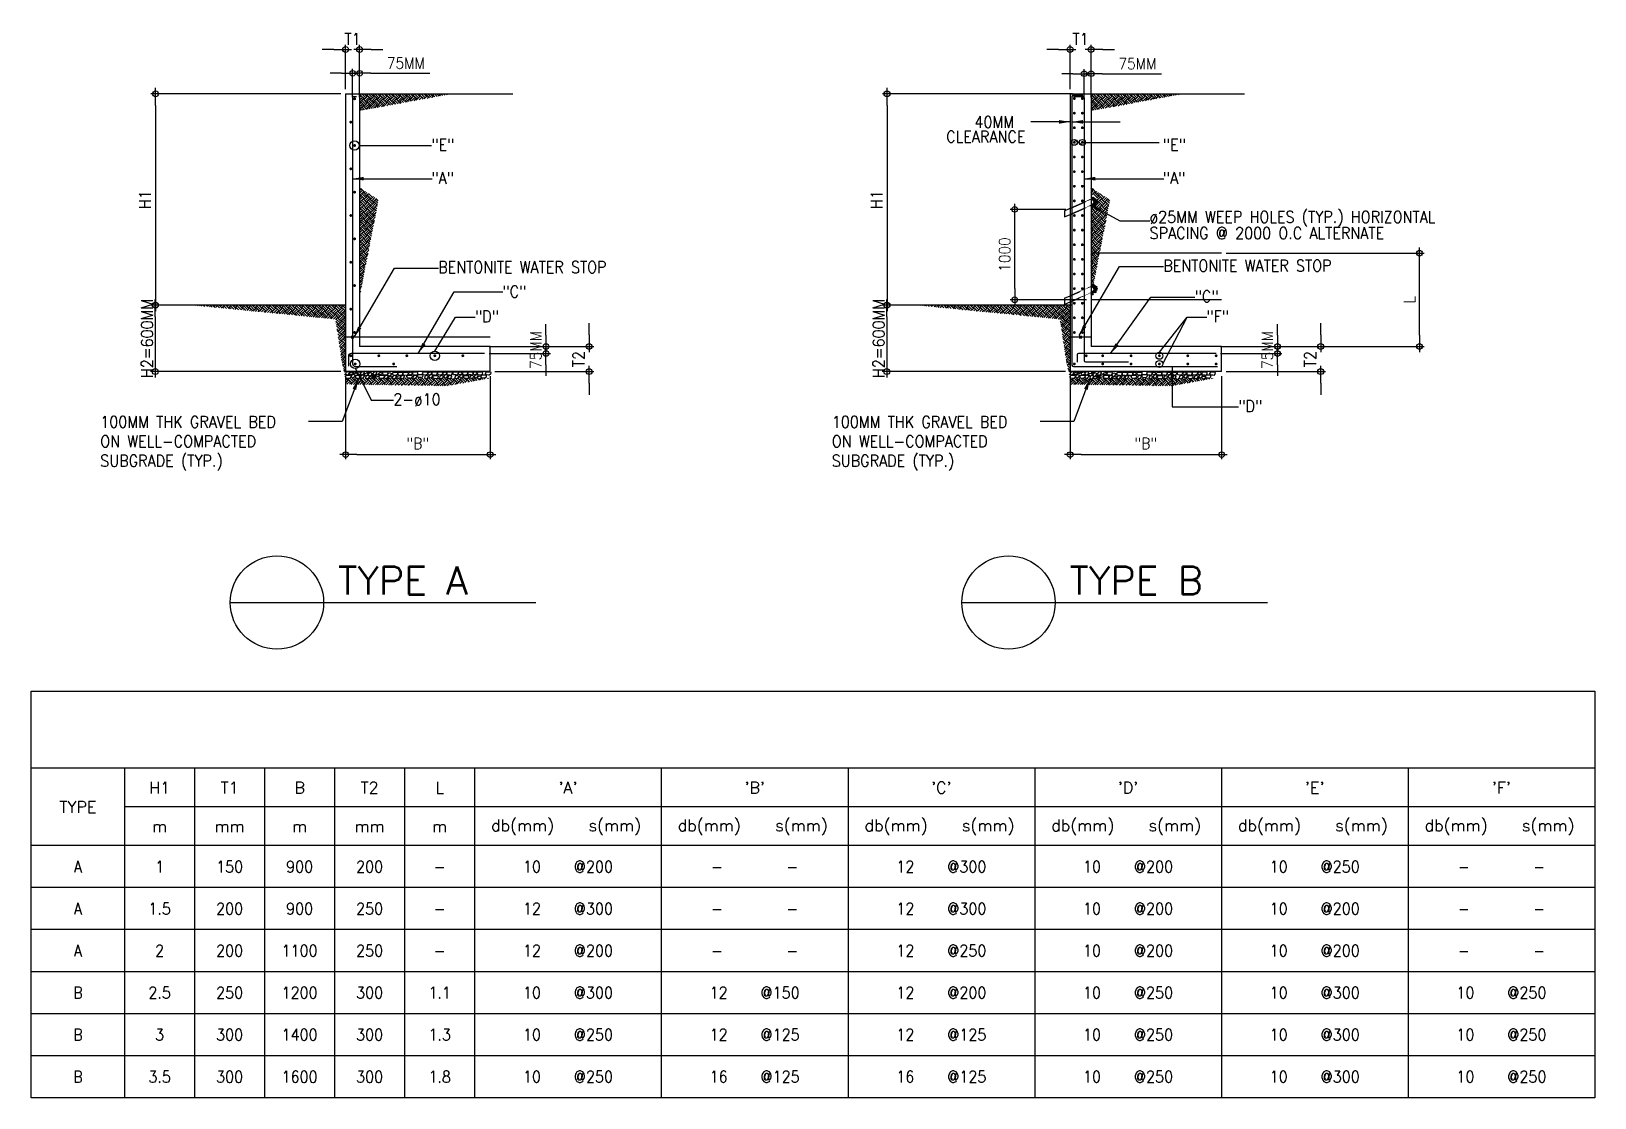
# Model space of a CAD drawing. Header units: millimetres. Extents: x 193 to 33693, y 4501 to 27345.
import ezdxf
from ezdxf.enums import TextEntityAlignment as Align

# ---------------------------------------------------------------- set-up
doc = ezdxf.new("R2010")
doc.units = ezdxf.units.MM
doc.linetypes.add('HIDDEN2', pattern=[0.1875, 0.125, -0.0625])
for name, color, linetype in [('1R', 1, 'Continuous'), ('2Y', 2, 'Continuous'), ('3G', 3, 'Continuous'), ('4C', 4, 'Continuous'), ('5B', 5, 'Continuous'), ('6M', 6, 'Continuous'), ('8G', 8, 'Continuous'), ('TC', 4, 'Continuous'), ('TG', 3, 'Continuous'), ('TITLE', 7, 'Continuous')]:
    doc.layers.add(name, color=color, linetype=linetype)
doc.styles.add('100CL', font='ROMANS.shx', dxfattribs={"height": 0.25})
doc.styles.add('240CL', font='ROMANS.shx', dxfattribs={"height": 0.6})
doc.styles.add('ROMANS', font='romans.shx', dxfattribs={"width": 0.9})
doc.dimstyles.new('DIM100', dxfattribs={"dimscale": 100, "dimtxt": 2.5, "dimasz": 2.5, "dimexe": 1, "dimexo": 1, "dimgap": 1, "dimtad": 1, "dimdec": 0, "dimzin": 0, "dimdsep": 46, "dimtxsty": 'ROMANS', "dimblk": 'DIM1', "dimcen": 1, "dimclrd": 8, "dimclre": 8, "dimclrt": 3, "dimadec": 0, "dimazin": 0, "dimtfac": 1, "dimtdec": 0, "dimtofl": 0, "dimtmove": 0, "dimatfit": 3, "dimfxl": 1, "dimtolj": 1, "dimtzin": 0, "dimarcsym": 0})
pattern_1 = [(45, (-23151.05, 14924.68), (1e-14, 141.42136), [100, -100]), (45, (-23177.57, 14951.2), (1e-14, 141.42136), [100, -100]), (45, (-23204.09, 14977.71), (1e-14, 141.42136), [100, -100]), (135, (-23204.09, 14995.39), (-141.42136, 1e-14), [100, -100]), (135, (-23177.57, 15021.91), (-141.42136, 1e-14), [100, -100]), (135, (-23151.05, 15048.42), (-141.42136, 1e-14), [100, -100])]
pattern_2 = [(45, (-7627.25, 14924.68), (1e-14, 141.42136), [100, -100]), (45, (-7653.76, 14951.2), (1e-14, 141.42136), [100, -100]), (45, (-7680.28, 14977.71), (1e-14, 141.42136), [100, -100]), (135, (-7680.28, 14995.39), (-141.42136, 1e-14), [100, -100]), (135, (-7653.76, 15021.91), (-141.42136, 1e-14), [100, -100]), (135, (-7627.25, 15048.42), (-141.42136, 1e-14), [100, -100])]

msp = doc.modelspace()

# ---------------------------------------------------------------- texts
at = {"layer": 'TC', "color": 4, "style": '100CL'}
for s, p in [('H1', (2943, 11143.4)), ('T1', (4443, 11143.4)), ('B', (5943, 11143.4)), ('T2', (7443, 11143.4)), ('L', (8943, 11143.4)), ("'A'", (11693, 11143.4)), ("'B'", (15693, 11143.4)), ("'C'", (19693, 11143.4)), ("'D'", (23693, 11143.4)), ("'E'", (27693, 11143.4)), ("'F'", (31693, 11143.4)), ('TYPE', (1193, 10729.4)), ('db(mm)  ', (10892.9, 10315.4)), ('s(mm)  ', (12867.1, 10315.4)), ('db(mm)  ', (14892.9, 10315.4)), ('s(mm)  ', (16867.1, 10315.4)), ('db(mm)  ', (18892.9, 10315.4)), ('s(mm)  ', (20867.1, 10315.4)), ('db(mm)  ', (22892.9, 10315.4)), ('s(mm)  ', (24867.1, 10315.4)), ('db(mm)  ', (26892.9, 10315.4)), ('s(mm)  ', (28867.1, 10315.4)), ('db(mm)  ', (30892.9, 10315.4)), ('s(mm)  ', (32867.1, 10315.4)), ('m', (2943, 10315.4)), ('mm', (4443, 10315.4)), ('m', (5943, 10315.4)), ('mm', (7443, 10315.4)), ('m', (8943, 10315.4))]:
    msp.add_text(s, height=250, dxfattribs=at).set_placement(p, align=Align.MIDDLE)
at = {"layer": 'TG', "style": 'ROMANS', "width": 0.9}
for s, p in [('40MM ', (20402.2, 25275.2)), ('CLEARANCE', (19797.7, 24962.8)), ('"E"', (8765.5, 24789.2)), ('"E"', (24439.3, 24789.2)), ('"A"', (8765.5, 24077.8)), ('"A"', (24439.3, 24077.8)), ('ø25MM WEEP HOLES (TYP.) HORIZONTAL ', (24156, 23243.2)), ('SPACING @ 2000 O.C ALTERNATE', (24156, 22896.5)), ('BENTONITE WATER STOP', (24447.7, 22198.8)), ('BENTONITE WATER STOP', (8912.9, 22166.8)), ('"C"', (10288.3, 21643.3)), ('"C"', (25121.4, 21542.6)), ('"D"', (9699.7, 21110.5)), ('"F"', (25373.5, 21110.5)), ('2-ø10', (7952.1, 19335.9)), ('"D"', (26056, 19191.8))]:
    msp.add_text(s, height=250, dxfattribs=at).set_placement(p)
for s, p in [('A', (1193, 9451.3)), ('1', (2943, 9451.3)), ('150', (4443, 9451.3)), ('900', (5943, 9451.3)), ('200', (7443, 9451.3)), ('-', (8943, 9451.3)), ('10    @200', (11693, 9451.3)), ('-        -', (15693, 9451.3)), ('12    @300', (19693, 9451.3)), ('10    @200', (23693, 9451.3)), ('10    @250', (27693, 9451.3)), ('-        -', (31693, 9451.3)), ('A', (1193, 8551.2)), ('1.5', (2943, 8551.2)), ('200', (4443, 8551.2)), ('900', (5943, 8551.2)), ('250', (7443, 8551.2)), ('-', (8943, 8551.2)), ('12    @300', (11693, 8551.2)), ('-        -', (15693, 8551.2)), ('12    @300', (19693, 8551.2)), ('10    @200', (23693, 8551.2)), ('10    @200', (27693, 8551.2)), ('-        -', (31693, 8551.2)), ('A', (1193, 7651.2)), ('2', (2943, 7651.2)), ('200', (4443, 7651.2)), ('1100', (5943, 7651.2)), ('250', (7443, 7651.2)), ('12    @200', (11693, 7651.2)), ('12    @250', (19693, 7651.2)), ('10    @200', (23693, 7651.2)), ('10    @200', (27693, 7651.2)), ('-', (8943, 7651.2)), ('-        -', (15693, 7651.2)), ('-        -', (31693, 7651.2)), ('B', (1193, 6751.1)), ('2.5', (2943, 6751.1)), ('250', (4443, 6751.1)), ('1200', (5943, 6751.1)), ('300', (7443, 6751.1)), ('1.1', (8943, 6751.1)), ('10    @300', (11693, 6751.2)), ('12    @150', (15693, 6751.2)), ('12    @200', (19693, 6751.2)), ('10    @250', (23693, 6751.2)), ('10    @300', (27693, 6751.2)), ('10    @250', (31693, 6751.2)), ('B', (1193, 5851)), ('3', (2943, 5851)), ('300', (4443, 5851)), ('1400', (5943, 5851)), ('300', (7443, 5851)), ('1.3', (8943, 5851)), ('10    @250', (11693, 5851.2)), ('12    @125', (15693, 5851.2)), ('12    @125', (19693, 5851.2)), ('10    @250', (23693, 5851.2)), ('10    @300', (27693, 5851.2)), ('10    @250', (31693, 5851.2)), ('B', (1193, 4951)), ('3.5', (2943, 4951)), ('300', (4443, 4951)), ('1600', (5943, 4951)), ('300', (7443, 4951)), ('1.8', (8943, 4951)), ('10    @250', (11693, 4951.2)), ('16    @125', (15693, 4951.2)), ('16    @125', (19693, 4951.2)), ('10    @250', (23693, 4951.2)), ('10    @300', (27693, 4951.2)), ('10    @250', (31693, 4951.2))]:
    msp.add_text(s, height=250, dxfattribs=at).set_placement(p, align=Align.MIDDLE_CENTER)
at = {"layer": 'TG', "char_height": 250, "width": 4572.571, "attachment_point": 1, "style": 'ROMANS'}
for insert in [(1672.4, 19102.8), (17346.3, 19102.8)]:
    msp.add_mtext('100MM THK GRAVEL BED\\PON WELL-COMPACTED SUBGRADE (TYP.)', dxfattribs=dict(at, insert=insert))
at = {"layer": 'TITLE', "color": 6, "style": '240CL'}
for s, p in [('TYPE A', (6765.9, 15282.7)), ('TYPE B', (22439.7, 15282.7))]:
    msp.add_text(s, height=600, dxfattribs=at).set_placement(p)

# ---------------------------------------------------------------- blocks, each defined once
blk = doc.blocks.new('DIM1')
at = {"color": 0}
blk.add_line((-1, 0), (0.5, 0), dxfattribs=at)
at = {"color": 3}
blk.add_circle((0, 0), 0.25, dxfattribs=at)
blk = doc.blocks.new('*D34')
at = {"color": 8, "lineweight": -2, "transparency": 16777216}
for p, q in [((6828, 26005), (2756, 26005)), ((2856, 25755), (2856, 21727)), ((6828, 21477), (2756, 21477))]:
    blk.add_line(p, q, dxfattribs=at)
at = {"layer": 'DEFPOINTS', "color": 0, "transparency": 16777216}
for p in [(6928, 26005), (2856, 21477), (6928, 21477)]:
    blk.add_point(p, dxfattribs=at)
at = {"color": 8, "lineweight": -2, "transparency": 16777216, "xscale": 250, "yscale": 250, "zscale": 250}
for p, rotation in [((2856, 26005), 90), ((2856, 21477), 270)]:
    blk.add_blockref('DIM1', p, dxfattribs=dict(at, rotation=rotation))
at = {"color": 3, "transparency": 16777216, "insert": (2631, 23741), "char_height": 250, "attachment_point": 5, "rotation": 90, "style": 'ROMANS'}
blk.add_mtext('\\A1;H1', dxfattribs=at)
blk = doc.blocks.new('*D21')
at = {"color": 8, "lineweight": -2, "transparency": 16777216}
for p, q in [((3581, 21477), (2750, 21477)), ((2850, 21227), (2850, 20304)), ((6828, 20054), (2750, 20054))]:
    blk.add_line(p, q, dxfattribs=at)
at = {"layer": 'DEFPOINTS', "color": 0, "transparency": 16777216}
for p in [(3681, 21477), (2850, 20054), (6928, 20054)]:
    blk.add_point(p, dxfattribs=at)
at = {"color": 8, "lineweight": -2, "transparency": 16777216, "xscale": 250, "yscale": 250, "zscale": 250}
for p, rotation in [((2850, 21477), 90), ((2850, 20054), 270)]:
    blk.add_blockref('DIM1', p, dxfattribs=dict(at, rotation=rotation))
at = {"color": 3, "transparency": 16777216, "insert": (2675, 20765), "char_height": 250, "attachment_point": 5, "rotation": 90, "style": 'ROMANS'}
blk.add_mtext('\\A1;H2=600MM', dxfattribs=at)
blk = doc.blocks.new('*D22')
at = {"color": 8, "lineweight": -2, "transparency": 16777216}
for p, q in [((6678, 26955), (6428, 26955)), ((6928, 26105), (6928, 27055)), ((7228, 26105), (7228, 27055)), ((7478, 26955), (7728, 26955))]:
    blk.add_line(p, q, dxfattribs=at)
at = {"layer": 'DEFPOINTS', "color": 0, "transparency": 16777216}
for p in [(7228, 26955), (6928, 26005), (7228, 26005)]:
    blk.add_point(p, dxfattribs=at)
at = {"color": 8, "lineweight": -2, "transparency": 16777216, "xscale": 250, "yscale": 250, "zscale": 250}
blk.add_blockref('DIM1', (6928, 26955), dxfattribs=at)
at = {"color": 8, "lineweight": -2, "transparency": 16777216, "xscale": 250, "yscale": 250, "zscale": 250, "rotation": 180}
blk.add_blockref('DIM1', (7228, 26955), dxfattribs=at)
at = {"color": 3, "transparency": 16777216, "insert": (7078, 27180), "char_height": 250, "attachment_point": 5, "style": 'ROMANS'}
blk.add_mtext('\\A1;T1', dxfattribs=at)
blk = doc.blocks.new('*D23')
at = {"color": 8, "lineweight": -2, "transparency": 16777216}
for p, q in [((12147, 20843), (12147, 21093)), ((10125, 20593), (12247, 20593)), ((10125, 20054), (12247, 20054)), ((12147, 19804), (12147, 19554))]:
    blk.add_line(p, q, dxfattribs=at)
at = {"layer": 'DEFPOINTS', "color": 0, "transparency": 16777216}
for p in [(10025, 20593), (10025, 20054), (12147, 20054)]:
    blk.add_point(p, dxfattribs=at)
at = {"color": 8, "lineweight": -2, "transparency": 16777216, "xscale": 250, "yscale": 250, "zscale": 250}
for p, rotation in [((12147, 20593), 270), ((12147, 20054), 90)]:
    blk.add_blockref('DIM1', p, dxfattribs=dict(at, rotation=rotation))
at = {"color": 3, "transparency": 16777216, "insert": (11922, 20323), "char_height": 250, "attachment_point": 5, "rotation": 90, "style": 'ROMANS'}
blk.add_mtext('\\A1;T2', dxfattribs=at)
blk = doc.blocks.new('*D24')
at = {"color": 8, "lineweight": -2, "transparency": 16777216}
for p, q in [((6928, 19958), (6928, 18181)), ((10025, 19958), (10025, 18181)), ((7168, 18277), (9785, 18277))]:
    blk.add_line(p, q, dxfattribs=at)
at = {"layer": 'DEFPOINTS', "color": 0, "transparency": 16777216}
for p in [(6928, 20054), (10025, 20054), (10025, 18277)]:
    blk.add_point(p, dxfattribs=at)
at = {"color": 8, "lineweight": -2, "transparency": 16777216, "xscale": 240, "yscale": 240, "zscale": 240, "rotation": 180}
blk.add_blockref('DIM1', (6928, 18277), dxfattribs=at)
at = {"color": 8, "lineweight": -2, "transparency": 16777216, "xscale": 240, "yscale": 240, "zscale": 240}
blk.add_blockref('DIM1', (10025, 18277), dxfattribs=at)
at = {"color": 3, "transparency": 16777216, "insert": (8476, 18516), "char_height": 240, "attachment_point": 5, "style": 'ROMANS'}
blk.add_mtext('\\A1;"B"', dxfattribs=at)
blk = doc.blocks.new('*D25')
at = {"color": 8, "lineweight": -2, "transparency": 16777216}
for p, q in [((7078, 25932), (7078, 26541)), ((7228, 25932), (7228, 26541)), ((6838, 26445), (6598, 26445)), ((7468, 26445), (8733, 26445))]:
    blk.add_line(p, q, dxfattribs=at)
at = {"layer": 'DEFPOINTS', "color": 0, "transparency": 16777216}
for p in [(7228, 26445), (7078, 25836), (7228, 25836)]:
    blk.add_point(p, dxfattribs=at)
at = {"color": 8, "lineweight": -2, "transparency": 16777216, "xscale": 240, "yscale": 240, "zscale": 240}
blk.add_blockref('DIM1', (7078, 26445), dxfattribs=at)
at = {"color": 8, "lineweight": -2, "transparency": 16777216, "xscale": 240, "yscale": 240, "zscale": 240, "rotation": 180}
blk.add_blockref('DIM1', (7228, 26445), dxfattribs=at)
at = {"color": 3, "transparency": 16777216, "insert": (8221, 26661), "char_height": 240, "attachment_point": 5, "style": 'ROMANS'}
blk.add_mtext('\\A1;75MM', dxfattribs=at)
blk = doc.blocks.new('*D26')
at = {"color": 8, "lineweight": -2, "transparency": 16777216}
for p, q in [((11221, 20833), (11221, 21073)), ((10001, 20593), (11317, 20593)), ((10001, 20443), (11317, 20443)), ((11221, 20203), (11221, 19963))]:
    blk.add_line(p, q, dxfattribs=at)
at = {"layer": 'DEFPOINTS', "color": 0, "transparency": 16777216}
for p in [(9905, 20593), (9905, 20443), (11221, 20593)]:
    blk.add_point(p, dxfattribs=at)
at = {"color": 8, "lineweight": -2, "transparency": 16777216, "xscale": 240, "yscale": 240, "zscale": 240}
for p, rotation in [((11221, 20593), 270), ((11221, 20443), 90)]:
    blk.add_blockref('DIM1', p, dxfattribs=dict(at, rotation=rotation))
at = {"color": 3, "transparency": 16777216, "insert": (11005, 20518), "char_height": 240, "attachment_point": 5, "rotation": 90, "style": 'ROMANS'}
blk.add_mtext('\\A1;75MM', dxfattribs=at)
blk = doc.blocks.new('*D27')
at = {"color": 8, "lineweight": -2, "transparency": 16777216}
for p, q in [((26895, 20833), (26895, 21073)), ((25675, 20593), (26991, 20593)), ((25675, 20443), (26991, 20443)), ((26895, 20203), (26895, 19963))]:
    blk.add_line(p, q, dxfattribs=at)
at = {"layer": 'DEFPOINTS', "color": 0, "transparency": 16777216}
for p in [(25579, 20593), (25579, 20443), (26895, 20593)]:
    blk.add_point(p, dxfattribs=at)
at = {"color": 8, "lineweight": -2, "transparency": 16777216, "xscale": 240, "yscale": 240, "zscale": 240}
for p, rotation in [((26895, 20593), 270), ((26895, 20443), 90)]:
    blk.add_blockref('DIM1', p, dxfattribs=dict(at, rotation=rotation))
at = {"color": 3, "transparency": 16777216, "insert": (26679, 20518), "char_height": 240, "attachment_point": 5, "rotation": 90, "style": 'ROMANS'}
blk.add_mtext('\\A1;75MM', dxfattribs=at)
blk = doc.blocks.new('*D28')
at = {"color": 8, "lineweight": -2, "transparency": 16777216}
for p, q in [((22752, 25923), (22752, 26532)), ((22902, 25923), (22902, 26532)), ((22512, 26436), (22272, 26436)), ((23142, 26436), (24407, 26436))]:
    blk.add_line(p, q, dxfattribs=at)
at = {"layer": 'DEFPOINTS', "color": 0, "transparency": 16777216}
for p in [(22902, 26436), (22752, 25827), (22902, 25827)]:
    blk.add_point(p, dxfattribs=at)
at = {"color": 8, "lineweight": -2, "transparency": 16777216, "xscale": 240, "yscale": 240, "zscale": 240}
blk.add_blockref('DIM1', (22752, 26436), dxfattribs=at)
at = {"color": 8, "lineweight": -2, "transparency": 16777216, "xscale": 240, "yscale": 240, "zscale": 240, "rotation": 180}
blk.add_blockref('DIM1', (22902, 26436), dxfattribs=at)
at = {"color": 3, "transparency": 16777216, "insert": (23894, 26652), "char_height": 240, "attachment_point": 5, "style": 'ROMANS'}
blk.add_mtext('\\A1;75MM', dxfattribs=at)
blk = doc.blocks.new('*D29')
at = {"color": 8, "lineweight": -2, "transparency": 16777216}
for p, q in [((22452, 19958), (22452, 18181)), ((25699, 19958), (25699, 18181)), ((22692, 18277), (25459, 18277))]:
    blk.add_line(p, q, dxfattribs=at)
at = {"layer": 'DEFPOINTS', "color": 0, "transparency": 16777216}
for p in [(22452, 20054), (25699, 20054), (25699, 18277)]:
    blk.add_point(p, dxfattribs=at)
at = {"color": 8, "lineweight": -2, "transparency": 16777216, "xscale": 240, "yscale": 240, "zscale": 240, "rotation": 180}
blk.add_blockref('DIM1', (22452, 18277), dxfattribs=at)
at = {"color": 8, "lineweight": -2, "transparency": 16777216, "xscale": 240, "yscale": 240, "zscale": 240}
blk.add_blockref('DIM1', (25699, 18277), dxfattribs=at)
at = {"color": 3, "transparency": 16777216, "insert": (24075, 18516), "char_height": 240, "attachment_point": 5, "style": 'ROMANS'}
blk.add_mtext('\\A1;"B"', dxfattribs=at)
blk = doc.blocks.new('*D32')
at = {"color": 8, "lineweight": -2, "transparency": 16777216}
for p, q in [((27821, 20843), (27821, 21093)), ((25799, 20593), (27921, 20593)), ((25799, 20054), (27921, 20054)), ((27821, 19804), (27821, 19554))]:
    blk.add_line(p, q, dxfattribs=at)
at = {"layer": 'DEFPOINTS', "color": 0, "transparency": 16777216}
for p in [(25699, 20593), (25699, 20054), (27821, 20054)]:
    blk.add_point(p, dxfattribs=at)
at = {"color": 8, "lineweight": -2, "transparency": 16777216, "xscale": 250, "yscale": 250, "zscale": 250}
for p, rotation in [((27821, 20593), 270), ((27821, 20054), 90)]:
    blk.add_blockref('DIM1', p, dxfattribs=dict(at, rotation=rotation))
at = {"color": 3, "transparency": 16777216, "insert": (27596, 20323), "char_height": 250, "attachment_point": 5, "rotation": 90, "style": 'ROMANS'}
blk.add_mtext('\\A1;T2', dxfattribs=at)
blk = doc.blocks.new('*D33')
at = {"color": 8, "lineweight": -2, "transparency": 16777216}
for p, q in [((22202, 26955), (21952, 26955)), ((22452, 26105), (22452, 27055)), ((22902, 26105), (22902, 27055)), ((23152, 26955), (23402, 26955))]:
    blk.add_line(p, q, dxfattribs=at)
at = {"layer": 'DEFPOINTS', "color": 0, "transparency": 16777216}
for p in [(22902, 26955), (22452, 26005), (22902, 26005)]:
    blk.add_point(p, dxfattribs=at)
at = {"color": 8, "lineweight": -2, "transparency": 16777216, "xscale": 250, "yscale": 250, "zscale": 250}
blk.add_blockref('DIM1', (22452, 26955), dxfattribs=at)
at = {"color": 8, "lineweight": -2, "transparency": 16777216, "xscale": 250, "yscale": 250, "zscale": 250, "rotation": 180}
blk.add_blockref('DIM1', (22902, 26955), dxfattribs=at)
at = {"color": 3, "transparency": 16777216, "insert": (22677, 27180), "char_height": 250, "attachment_point": 5, "style": 'ROMANS'}
blk.add_mtext('\\A1;T1', dxfattribs=at)
blk = doc.blocks.new('*D19')
at = {"color": 8, "lineweight": -2, "transparency": 16777216}
for p, q in [((19255, 21477), (18424, 21477)), ((18524, 21227), (18524, 20304)), ((22352, 20054), (18424, 20054))]:
    blk.add_line(p, q, dxfattribs=at)
at = {"layer": 'DEFPOINTS', "color": 0, "transparency": 16777216}
for p in [(19355, 21477), (18524, 20054), (22452, 20054)]:
    blk.add_point(p, dxfattribs=at)
at = {"color": 8, "lineweight": -2, "transparency": 16777216, "xscale": 250, "yscale": 250, "zscale": 250}
for p, rotation in [((18524, 21477), 90), ((18524, 20054), 270)]:
    blk.add_blockref('DIM1', p, dxfattribs=dict(at, rotation=rotation))
at = {"color": 3, "transparency": 16777216, "insert": (18349, 20765), "char_height": 250, "attachment_point": 5, "rotation": 90, "style": 'ROMANS'}
blk.add_mtext('\\A1;H2=600MM', dxfattribs=at)
blk = doc.blocks.new('*D20')
at = {"color": 8, "lineweight": -2, "transparency": 16777216}
for p, q in [((22502, 26005), (18429, 26005)), ((18529, 25755), (18529, 21727)), ((22502, 21477), (18429, 21477))]:
    blk.add_line(p, q, dxfattribs=at)
at = {"layer": 'DEFPOINTS', "color": 0, "transparency": 16777216}
for p in [(22602, 26005), (18529, 21477), (22602, 21477)]:
    blk.add_point(p, dxfattribs=at)
at = {"color": 8, "lineweight": -2, "transparency": 16777216, "xscale": 250, "yscale": 250, "zscale": 250}
for p, rotation in [((18529, 26005), 90), ((18529, 21477), 270)]:
    blk.add_blockref('DIM1', p, dxfattribs=dict(at, rotation=rotation))
at = {"color": 3, "transparency": 16777216, "insert": (18304, 23741), "char_height": 250, "attachment_point": 5, "rotation": 90, "style": 'ROMANS'}
blk.add_mtext('\\A1;H1', dxfattribs=at)
blk = doc.blocks.new('*D30')
at = {"color": 8, "lineweight": -2, "transparency": 16777216}
for p, q in [((25795, 22593), (30036, 22593)), ((29940, 20833), (29940, 22353)), ((25795, 20593), (30036, 20593))]:
    blk.add_line(p, q, dxfattribs=at)
at = {"layer": 'DEFPOINTS', "color": 0, "transparency": 16777216}
for p in [(25699, 22593), (29940, 22593), (25699, 20593)]:
    blk.add_point(p, dxfattribs=at)
at = {"color": 8, "lineweight": -2, "transparency": 16777216, "xscale": 240, "yscale": 240, "zscale": 240}
for p, rotation in [((29940, 22593), 90), ((29940, 20593), 270)]:
    blk.add_blockref('DIM1', p, dxfattribs=dict(at, rotation=rotation))
at = {"color": 3, "transparency": 16777216, "insert": (29724, 21593), "char_height": 240, "attachment_point": 5, "rotation": 90, "style": 'ROMANS'}
blk.add_mtext('\\A1;L', dxfattribs=at)
blk = doc.blocks.new('*D31')
at = {"color": 8, "lineweight": -2, "transparency": 16777216}
for p, q in [((22357, 23529), (21169, 23529)), ((21265, 21833), (21265, 23289)), ((22806, 21593), (21169, 21593))]:
    blk.add_line(p, q, dxfattribs=at)
at = {"layer": 'DEFPOINTS', "color": 0, "transparency": 16777216}
for p in [(21265, 23529), (22453, 23529), (22902, 21593)]:
    blk.add_point(p, dxfattribs=at)
at = {"color": 8, "lineweight": -2, "transparency": 16777216, "xscale": 240, "yscale": 240, "zscale": 240}
for p, rotation in [((21265, 23529), 90), ((21265, 21593), 270)]:
    blk.add_blockref('DIM1', p, dxfattribs=dict(at, rotation=rotation))
at = {"color": 3, "transparency": 16777216, "insert": (21049, 22561), "char_height": 240, "attachment_point": 5, "rotation": 90, "style": 'ROMANS'}
blk.add_mtext('\\A1;1000', dxfattribs=at)

# ---------------------------------------------------------------- dimensions: what is measured, and where the dimension line sits
for base, p1, p2, picture, middle in [((7228, 26955.5), (6928, 26005.4), (7228, 26005.4), '*D22', (7078, 26955.5)), ((22901.8, 26955.5), (22451.8, 26005.4), (22901.8, 26005.4), '*D33', (22676.8, 26955.5))]:
    dim = msp.add_linear_dim(base=base, p1=p1, p2=p2, text='T1', dimstyle='DIM100')
    dim.commit()
    dim.dimension.update_dxf_attribs({"geometry": picture, "text_midpoint": middle, "dimtype": 160})
for base, p1, p2, picture, middle in [((7228, 26445.2), (7078, 25835.7), (7228, 25835.7), '*D25', (8220.5, 26445.2)), ((22901.8, 26436.5), (22751.8, 25827), (22901.8, 25827), '*D28', (23894.3, 26436.5))]:
    dim = msp.add_linear_dim(base=base, p1=p1, p2=p2, text='75MM', dimstyle='DIM100', override={"dimscale": 96})
    dim.commit()
    dim.dimension.update_dxf_attribs({"geometry": picture, "text_midpoint": middle, "dimtype": 160})
for base, p1, p2, picture, middle in [((2855.6, 21477.3), (6928, 26005.4), (6928, 21477.3), '*D34', (2630.6, 23741.4)), ((18529.4, 21477.3), (22601.8, 26005.4), (22601.8, 21477.3), '*D20', (18304.4, 23741.4))]:
    dim = msp.add_linear_dim(base=base, p1=p1, p2=p2, angle=90, text='H1', dimstyle='DIM100')
    dim.commit()
    dim.dimension.update_dxf_attribs({"geometry": picture, "text_midpoint": middle})
for base, p1, p2, text, picture, middle in [((21265.4, 23528.5), (22901.8, 21592.6), (22453, 23528.5), '1000', '*D31', (21049.4, 22560.6)), ((29939.9, 22592.6), (25698.8, 20592.6), (25698.8, 22592.6), 'L', '*D30', (29723.9, 21592.6))]:
    dim = msp.add_linear_dim(base=base, p1=p1, p2=p2, angle=90, text=text, dimstyle='DIM100', override={"dimscale": 96})
    dim.commit()
    dim.dimension.update_dxf_attribs({"geometry": picture, "text_midpoint": middle})
for base, p1, p2, text, override, picture, middle in [((2850.1, 20053.7), (3681, 21477.3), (6928, 20053.7), 'H2=600MM', {"dimgap": 0.5}, '*D21', (2850.1, 20765.5)), ((18524, 20053.7), (19354.8, 21477.3), (22451.8, 20053.7), 'H2=600MM', {"dimgap": 0.5}, '*D19', (18524, 20765.5)), ((11220.8, 20592.6), (9905, 20442.6), (9905, 20592.6), '75MM', {"dimscale": 96}, '*D26', (11220.8, 20517.6)), ((26894.6, 20592.6), (25578.8, 20442.6), (25578.8, 20592.6), '75MM', {"dimscale": 96}, '*D27', (26894.6, 20517.6))]:
    dim = msp.add_linear_dim(base=base, p1=p1, p2=p2, angle=90, text=text, dimstyle='DIM100', override=override)
    dim.commit()
    dim.dimension.update_dxf_attribs({"geometry": picture, "text_midpoint": middle, "dimtype": 160})
for base, p1, p2, picture, middle in [((12147.2, 20053.7), (10025, 20592.6), (10025, 20053.7), '*D23', (12147.2, 20323.1)), ((27821, 20053.7), (25698.8, 20592.6), (25698.8, 20053.7), '*D32', (27821, 20323.1))]:
    dim = msp.add_linear_dim(base=base, p1=p1, p2=p2, angle=90, text='T2', dimstyle='DIM100')
    dim.commit()
    dim.dimension.update_dxf_attribs({"geometry": picture, "text_midpoint": middle, "dimtype": 160})
for base, p1, p2, picture, middle in [((10025, 18276.9), (6928, 20053.7), (10025, 20053.7), '*D24', (8476.5, 18515.8)), ((25698.8, 18276.9), (22451.8, 20053.7), (25698.8, 20053.7), '*D29', (24075.3, 18515.8))]:
    dim = msp.add_linear_dim(base=base, p1=p1, p2=p2, text='"B"', dimstyle='DIM100', override={"dimscale": 96})
    dim.commit()
    dim.dimension.update_dxf_attribs({"geometry": picture, "text_midpoint": middle})

# ---------------------------------------------------------------- hatches: boundary and pattern name
at = {"layer": '1R'}
h = msp.add_hatch(dxfattribs=at)
h.set_pattern_fill('EARTH', color=256, scale=400, angle=45, style=0)
h.set_pattern_definition([(45, (-23451.05, 8294.47), (1e-14, 141.42136), [100, -100]), (45, (-23477.57, 8320.98), (1e-14, 141.42136), [100, -100]), (45, (-23504.09, 8347.5), (1e-14, 141.42136), [100, -100]), (135, (-23504.09, 8365.18), (-141.42136, 1e-14), [100, -100]), (135, (-23477.57, 8391.7), (-141.42136, 1e-14), [100, -100]), (135, (-23451.05, 8418.21), (-141.42136, 1e-14), [100, -100])])
h.paths.add_polyline_path([(9197, 26005.4), (7228, 26005.4), (7228, 25641)])
h = msp.add_hatch(dxfattribs=at)
h.set_pattern_fill('EARTH', color=256, scale=400, angle=45, style=0)
h.set_pattern_definition([(45, (-7777.25, 8294.47), (1e-14, 141.42136), [100, -100]), (45, (-7803.76, 8320.98), (1e-14, 141.42136), [100, -100]), (45, (-7830.28, 8347.5), (1e-14, 141.42136), [100, -100]), (135, (-7830.28, 8365.18), (-141.42136, 1e-14), [100, -100]), (135, (-7803.76, 8391.7), (-141.42136, 1e-14), [100, -100]), (135, (-7777.25, 8418.21), (-141.42136, 1e-14), [100, -100])])
h.paths.add_polyline_path([(24870.8, 26005.4), (22901.8, 26005.4), (22901.8, 25641)])
h = msp.add_hatch(dxfattribs=at)
h.set_pattern_fill('EARTH', color=256, scale=400, angle=45, style=0)
h.set_pattern_definition([(45, (-23451.05, 7145.68), (1e-14, 141.42136), [100, -100]), (45, (-23477.57, 7172.19), (1e-14, 141.42136), [100, -100]), (45, (-23504.09, 7198.71), (1e-14, 141.42136), [100, -100]), (135, (-23504.09, 7216.39), (-141.42136, 1e-14), [100, -100]), (135, (-23477.57, 7242.9), (-141.42136, 1e-14), [100, -100]), (135, (-23451.05, 7269.42), (-141.42136, 1e-14), [100, -100])])
h.paths.add_polyline_path([(7633.5, 23730.6), (7228, 23998.2), (7228, 21660.9)])
h = msp.add_hatch(dxfattribs=at)
h.set_pattern_fill('EARTH', color=256, scale=400, angle=45, style=0)
h.set_pattern_definition(pattern_1)
h.paths.add_polyline_path([(3654.8, 21477.3), (6928, 21155.8), (6928, 21477.3)])
h = msp.add_hatch(dxfattribs=at)
h.set_pattern_fill('EARTH', color=256, scale=400, angle=45, style=0)
h.set_pattern_definition(pattern_2)
h.paths.add_polyline_path([(19178.6, 21477.3), (22451.8, 21155.8), (22451.8, 21477.3)])
h = msp.add_hatch(dxfattribs=at)
h.set_pattern_fill('EARTH', color=256, scale=400, angle=45, style=0)
h.set_pattern_definition(pattern_1)
h.paths.add_polyline_path([(6928, 21155.8), (6712.1, 21177), (6852.5, 20238.9), (6928, 19943.3)])
h = msp.add_hatch(dxfattribs=at)
h.set_pattern_fill('EARTH', color=256, scale=400, angle=45, style=0)
h.set_pattern_definition(pattern_2)
h.paths.add_polyline_path([(22451.8, 21155.8), (22235.9, 21177), (22376.3, 20238.9), (22451.8, 19943.3)])
h = msp.add_hatch(dxfattribs=at)
h.set_pattern_fill('EARTH', color=256, scale=400, angle=45, style=0)
h.set_pattern_definition([(45, (-23151.05, 16492.69), (1e-14, 141.42136), [100, -100]), (45, (-23177.57, 16519.21), (1e-14, 141.42136), [100, -100]), (45, (-23204.09, 16545.72), (1e-14, 141.42136), [100, -100]), (135, (-23204.09, 16563.4), (-141.42136, 1e-14), [100, -100]), (135, (-23177.57, 16589.92), (-141.42136, 1e-14), [100, -100]), (135, (-23151.05, 16616.43), (-141.42136, 1e-14), [100, -100])])
h.paths.add_polyline_path([(9096.4, 19748.8), (10019.1, 19915), (6933.4, 19915.3), (6942.5, 19783.4)])
h = msp.add_hatch(dxfattribs=at)
h.set_pattern_fill('EARTH', color=256, scale=400, angle=45, style=0)
h.set_pattern_definition([(45, (-7629.86, 16490.37), (1e-14, 141.42136), [100, -100]), (45, (-7656.38, 16516.88), (1e-14, 141.42136), [100, -100]), (45, (-7682.9, 16543.4), (1e-14, 141.42136), [100, -100]), (135, (-7682.9, 16561.08), (-141.42136, 1e-14), [100, -100]), (135, (-7656.38, 16587.59), (-141.42136, 1e-14), [100, -100]), (135, (-7629.86, 16614.11), (-141.42136, 1e-14), [100, -100])])
h.paths.add_polyline_path([(24617.6, 19746.5), (25540.3, 19912.7), (22454.6, 19912.9), (22463.7, 19781.1)])

# ---------------------------------------------------------------- linework, layer by layer
msp.add_line((22451.8, 23592.6), (22451.8, 23592.6))
for p, q in [((22911.2, 23957.1), (22901.8, 23966.6)), ((22901.8, 23930), (22928.9, 23957.1)), ((22901.8, 23877), (22955.4, 23930.6)), ((22911.2, 23974.8), (22921.6, 23985.2)), ((22921, 23843.2), (22981.9, 23904.1)), ((22999.6, 23904.1), (22928.9, 23974.8)), ((23026.1, 23789.2), (22955.4, 23859.9)), ((23052.6, 23815.7), (22981.9, 23886.4)), ((22999.6, 23886.4), (23028.1, 23914.9)), ((23025.2, 23770.7), (23070.3, 23815.7)), ((23026.1, 23859.9), (23060, 23893.8)), ((23027.3, 23719.7), (23096.8, 23789.2)), ((23052.6, 23833.4), (23092, 23872.7)), ((23141, 23762.7), (23070.3, 23833.4)), ((23167.5, 23789.2), (23096.8, 23859.9)), ((23141, 23745), (23198.5, 23802.5)), ((22911.2, 23532.9), (22901.8, 23542.3)), ((22901.8, 23505.8), (22928.9, 23532.9)), ((22901.8, 23452.7), (22955.4, 23506.4)), ((22911.2, 23550.6), (22981.9, 23621.3)), ((22911.2, 23409.1), (22981.9, 23479.8)), ((22999.6, 23479.8), (22928.9, 23550.6)), ((23026.1, 23506.4), (22955.4, 23577.1)), ((23052.6, 23532.9), (22981.9, 23603.6)), ((23052.6, 23391.5), (22981.9, 23462.2)), ((22998.4, 23702.9), (23003.7, 23708.3)), ((22999.6, 23603.6), (23070.3, 23674.3)), ((22999.6, 23462.2), (23070.3, 23532.9)), ((23011.6, 23716.1), (23019.8, 23724.3)), ((23026.1, 23577.1), (23096.8, 23647.8)), ((23026.1, 23435.6), (23096.8, 23506.4)), ((23052.6, 23692), (23123.3, 23762.7)), ((23052.6, 23550.6), (23123.3, 23621.3)), ((23052.6, 23409.1), (23123.3, 23479.8)), ((23141, 23621.3), (23070.3, 23692)), ((23141, 23479.8), (23070.3, 23550.6)), ((23167.5, 23647.8), (23096.8, 23718.5)), ((23167.5, 23506.4), (23096.8, 23577.1)), ((23194, 23674.3), (23123.3, 23745)), ((23194, 23532.9), (23123.3, 23603.6)), ((23194, 23391.5), (23123.3, 23462.2)), ((23141, 23603.6), (23211.7, 23674.3)), ((23141, 23462.2), (23211.7, 23532.9)), ((23167.5, 23718.5), (23230.4, 23781.4)), ((23167.5, 23577.1), (23238.2, 23647.8)), ((23167.5, 23435.6), (23238.2, 23506.4)), ((23194, 23692), (23262.4, 23760.3)), ((23194, 23550.6), (23264.7, 23621.3)), ((23194, 23409.1), (23256.6, 23471.7)), ((23282.4, 23621.3), (23211.7, 23692)), ((23262.2, 23500.1), (23211.7, 23550.6)), ((23294, 23662.7), (23238.2, 23718.5)), ((23270.9, 23544.4), (23238.2, 23577.1)), ((23302.7, 23707), (23264.7, 23745)), ((23279.6, 23588.8), (23264.7, 23603.6)), ((23282.4, 23745), (23283.7, 23746.3)), ((23282.4, 23603.6), (23282.5, 23603.6)), ((22911.2, 23391.5), (22901.8, 23400.9)), ((22901.8, 23364.3), (22928.9, 23391.5)), ((22901.8, 23311.3), (22955.4, 23364.9)), ((22911.2, 23250), (22901.8, 23259.5)), ((22901.8, 23222.9), (22928.9, 23250)), ((22901.8, 23169.9), (22955.4, 23223.5)), ((22911.2, 23108.6), (22901.8, 23118)), ((22911.2, 23267.7), (22981.9, 23338.4)), ((22911.2, 23126.3), (22981.9, 23197)), ((22999.6, 23338.4), (22928.9, 23409.1)), ((22999.6, 23197), (22928.9, 23267.7)), ((22999.6, 23055.6), (22928.9, 23126.3)), ((23026.1, 23364.9), (22955.4, 23435.6)), ((23026.1, 23223.5), (22955.4, 23294.2)), ((23026.1, 23082.1), (22955.4, 23152.8)), ((23052.6, 23250), (22981.9, 23320.7)), ((23052.6, 23108.6), (22981.9, 23179.3)), ((22999.6, 23320.7), (23070.3, 23391.5)), ((22999.6, 23179.3), (23070.3, 23250)), ((23026.1, 23294.2), (23096.8, 23364.9)), ((23026.1, 23152.8), (23096.8, 23223.5)), ((23052.6, 23267.7), (23123.3, 23338.4)), ((23052.6, 23126.3), (23123.3, 23197)), ((23141, 23338.4), (23070.3, 23409.1)), ((23141, 23197), (23070.3, 23267.7)), ((23141, 23055.6), (23070.3, 23126.3)), ((23167.5, 23364.9), (23096.8, 23435.6)), ((23167.5, 23223.5), (23096.8, 23294.2)), ((23167.5, 23082.1), (23096.8, 23152.8)), ((23194, 23250), (23123.3, 23320.7)), ((23186.9, 23115.8), (23123.3, 23179.3)), ((23141, 23320.7), (23211.7, 23391.5)), ((23141, 23179.3), (23211.7, 23250)), ((23167.5, 23294.2), (23235.1, 23361.8)), ((23167.5, 23152.8), (23200.6, 23185.9)), ((23194, 23267.7), (23222.1, 23295.8)), ((23239, 23381.8), (23211.7, 23409.1)), ((23215.8, 23263.6), (23211.7, 23267.7)), ((23247.7, 23426.2), (23238.2, 23435.6)), ((22901.8, 23081.5), (22928.9, 23108.6)), ((22901.8, 23028.5), (22955.4, 23082.1)), ((22911.2, 22967.2), (22901.8, 22976.6)), ((22901.8, 22940.1), (22928.9, 22967.2)), ((22901.8, 22887), (22955.4, 22940.7)), ((22911.2, 22825.8), (22901.8, 22835.2)), ((22901.8, 22798.7), (22928.9, 22825.8)), ((22901.8, 22745.6), (22955.4, 22799.3)), ((22911.2, 22984.9), (22981.9, 23055.6)), ((22911.2, 22843.4), (22981.9, 22914.2)), ((22999.6, 22914.2), (22928.9, 22984.9)), ((22999.6, 22772.7), (22928.9, 22843.4)), ((23026.1, 22940.7), (22955.4, 23011.4)), ((23026.1, 22799.3), (22955.4, 22870)), ((23052.6, 22967.2), (22981.9, 23037.9)), ((23052.6, 22825.8), (22981.9, 22896.5)), ((22999.6, 23037.9), (23070.3, 23108.6)), ((22999.6, 22896.5), (23070.3, 22967.2)), ((22999.6, 22755.1), (23070.3, 22825.8)), ((23026.1, 23011.4), (23096.8, 23082.1)), ((23026.1, 22870), (23096.8, 22940.7)), ((23026.1, 22728.5), (23096.8, 22799.3)), ((23052.6, 22984.9), (23123.3, 23055.6)), ((23052.6, 22843.4), (23123.3, 22914.2)), ((23141, 22914.2), (23070.3, 22984.9)), ((23123.1, 22790.6), (23070.3, 22843.4)), ((23155, 22953.2), (23096.8, 23011.4)), ((23131.8, 22834.9), (23096.8, 22870)), ((23163.7, 22997.5), (23123.3, 23037.9)), ((23140.5, 22879.3), (23123.3, 22896.5)), ((23141, 23037.9), (23179.1, 23076)), ((23141, 22896.5), (23144.6, 22900.1)), ((22911.2, 22684.3), (22901.8, 22693.8)), ((22901.8, 22657.2), (22928.9, 22684.3)), ((22901.8, 22604.2), (22955.4, 22657.8)), ((22911.2, 22542.9), (22901.8, 22552.4)), ((22901.8, 22515.8), (22928.9, 22542.9)), ((22901.8, 22462.8), (22955.4, 22516.4)), ((22911.2, 22702), (22981.9, 22772.7)), ((22911.2, 22560.6), (22981.9, 22631.3)), ((22911.2, 22419.2), (22981.9, 22489.9)), ((22999.6, 22631.3), (22928.9, 22702)), ((22999.6, 22489.9), (22928.9, 22560.6)), ((23026.1, 22657.8), (22955.4, 22728.5)), ((23026.1, 22516.4), (22955.4, 22587.1)), ((23026.1, 22375), (22955.4, 22445.7)), ((23052.6, 22684.3), (22981.9, 22755.1)), ((23052.6, 22542.9), (22981.9, 22613.6)), ((23047.8, 22406.3), (22981.9, 22472.2)), ((22999.6, 22613.6), (23070.3, 22684.3)), ((22999.6, 22472.2), (23070.3, 22542.9)), ((23026.1, 22587.1), (23096.8, 22657.8)), ((23026.1, 22445.7), (23062.7, 22482.3)), ((23052.6, 22702), (23118.7, 22768.2)), ((23052.6, 22560.6), (23084.3, 22592.3)), ((23100, 22672.3), (23070.3, 22702)), ((23076.8, 22554.1), (23070.3, 22560.6)), ((23108.7, 22716.7), (23096.8, 22728.5)), ((22911.2, 22401.5), (22901.8, 22410.9)), ((22901.8, 22374.4), (22928.9, 22401.5)), ((22901.8, 22321.4), (22955.4, 22375)), ((22911.2, 22260.1), (22901.8, 22269.5)), ((22901.8, 22233), (22928.9, 22260.1)), ((22901.8, 22179.9), (22955.4, 22233.6)), ((22911.2, 22118.7), (22901.8, 22128.1)), ((22901.8, 22091.6), (22928.9, 22118.7)), ((22911.2, 22277.8), (22981.9, 22348.5)), ((22911.2, 22136.3), (22981.9, 22207)), ((22999.6, 22348.5), (22928.9, 22419.2)), ((22999.6, 22207), (22928.9, 22277.8)), ((22984.1, 22081.1), (22928.9, 22136.3)), ((23016, 22243.7), (22955.4, 22304.3)), ((22992.8, 22125.4), (22955.4, 22162.9)), ((23024.7, 22288), (22981.9, 22330.8)), ((23001.5, 22169.8), (22981.9, 22189.4)), ((22999.6, 22330.8), (23041.2, 22372.4)), ((22999.6, 22189.4), (23006.7, 22196.5)), ((23026.1, 22304.3), (23028.3, 22306.5)), ((22901.8, 22038.5), (22955.4, 22092.1)), ((22911.2, 21977.2), (22901.8, 21986.7)), ((22901.8, 21950.1), (22928.9, 21977.2)), ((22901.8, 21897.1), (22955.4, 21950.7)), ((22911.2, 21994.9), (22980.9, 22064.6)), ((22960.9, 21962.9), (22928.9, 21994.9)), ((22969.6, 22007.2), (22955.4, 22021.4)), ((22901.8, 21667.3), (22903.3, 21668.9))]:
    msp.add_line(p, q, dxfattribs=at)
for points in [[(22928.8, 23779.2), (22933.5, 23791.7), (22943.2, 23794), (22967.3, 23779.4), (22963, 23769.5), (22955.1, 23761.5), (22938.3, 23772.3)], [(22901.8, 23614.8), (22909.2, 23622.2), (22929.5, 23627.7), (22940.6, 23616.6), (22936.9, 23603.7), (22916.6, 23594.4), (22909.2, 23600)], [(22934.2, 23774.5), (22948, 23760), (22939.8, 23752.9), (22919.2, 23753.1), (22902.7, 23757.2), (22912.4, 23759.4)], [(22939, 23594.1), (22942.3, 23581.2), (22935.8, 23573.7), (22907.6, 23571.9), (22905.5, 23582.5), (22907.4, 23593.5), (22927.3, 23594.3)], [(22928.3, 23636), (22935.7, 23643.4), (22956, 23649), (22967.2, 23637.9), (22963.4, 23624.9), (22943.1, 23615.7), (22935.7, 23621.2)], [(22928.4, 23743), (22935.8, 23750.4), (22956.2, 23756), (22967.3, 23744.9), (22963.6, 23731.9), (22943.2, 23722.7), (22935.8, 23728.2)], [(22951, 23721.7), (22958.4, 23729.1), (22978.8, 23734.6), (22989.9, 23723.5), (22986.2, 23710.6), (22965.8, 23701.4), (22958.4, 23706.9)], [(22952.6, 23662.3), (22960, 23669.7), (22980.3, 23675.3), (22991.4, 23664.2), (22987.7, 23651.2), (22967.4, 23642), (22960, 23647.6)], [(22959.4, 23756.7), (22963.8, 23769.3), (22973.5, 23771.9), (22997.9, 23757.8), (22993.8, 23747.8), (22986.1, 23739.7), (22969, 23750.1)], [(22963.4, 23696.4), (22970.8, 23703.8), (22991.2, 23709.3), (23002.3, 23698.2), (22998.6, 23685.3), (22978.2, 23676.1), (22970.8, 23681.6)], [(22970.9, 23635.6), (22978.3, 23643), (22998.6, 23648.6), (23009.8, 23637.5), (23006, 23624.5), (22985.7, 23615.3), (22978.3, 23620.9)], [(22994.8, 23715.1), (22987.4, 23726.2), (22991.1, 23735.4), (23017, 23746.5), (23022.6, 23737.3), (23024.4, 23726.2), (23005.9, 23718.8)], [(22990, 23673), (22997.4, 23680.4), (23017.7, 23686), (23028.8, 23674.9), (23025.1, 23661.9), (23004.8, 23652.7), (22997.4, 23658.2)], [(23001.5, 23702.3), (23006.2, 23714.8), (23015.9, 23717.1), (23040, 23702.5), (23035.7, 23692.6), (23027.7, 23684.7), (23010.9, 23695.4)], [(22933.7, 21908.2), (22947.5, 21893.7), (22939.3, 21886.6), (22918.6, 21886.8), (22902.2, 21883.9), (22911.9, 21893.1)], [(22927.9, 21876.7), (22935.3, 21884.1), (22955.7, 21889.7), (22966.8, 21878.6), (22963.1, 21865.7), (22942.7, 21856.4), (22935.3, 21862)], [(22928.3, 21912.9), (22933, 21925.4), (22942.7, 21927.7), (22966.8, 21913.1), (22962.5, 21903.2), (22954.5, 21895.2), (22937.8, 21906)], [(22928.7, 21763.3), (22936.2, 21770.7), (22956.5, 21776.2), (22967.6, 21765.2), (22963.9, 21752.2), (22943.6, 21743), (22936.2, 21748.5)], [(22950.5, 21855.4), (22957.9, 21862.8), (22978.3, 21868.3), (22989.4, 21857.2), (22985.7, 21844.3), (22965.3, 21835.1), (22957.9, 21840.6)], [(22953, 21789.6), (22960.4, 21797), (22980.8, 21802.6), (22991.9, 21791.5), (22988.2, 21778.5), (22967.8, 21769.3), (22960.4, 21774.8)], [(22958.9, 21890.4), (22963.3, 21903), (22972.9, 21905.6), (22997.4, 21891.5), (22993.3, 21881.5), (22985.6, 21873.4), (22968.5, 21883.8)], [(22962.9, 21830.1), (22970.3, 21837.5), (22990.7, 21843), (23001.8, 21832), (22998.1, 21819), (22977.7, 21809.8), (22970.3, 21815.3)], [(22971.3, 21762.9), (22978.8, 21770.3), (22999.1, 21775.9), (23010.2, 21764.8), (23006.5, 21751.8), (22986.2, 21742.6), (22978.8, 21748.1)], [(22994.3, 21848.8), (22986.9, 21859.9), (22990.6, 21869.1), (23016.5, 21880.2), (23022.1, 21871), (23023.9, 21859.9), (23005.4, 21852.5)], [(22989.5, 21806.7), (22996.9, 21814.1), (23017.2, 21819.7), (23028.3, 21808.6), (23024.6, 21795.6), (23004.3, 21786.4), (22996.9, 21791.9)], [(23001, 21836), (23005.7, 21848.5), (23015.4, 21850.9), (23039.4, 21836.2), (23035.2, 21826.3), (23027.2, 21818.4), (23010.4, 21829.1)], [(22902.2, 21742.1), (22909.6, 21749.5), (22930, 21755), (22941.1, 21743.9), (22937.4, 21731), (22917, 21721.7), (22909.6, 21727.3)], [(22939.5, 21721.4), (22942.8, 21708.5), (22936.2, 21701), (22908.1, 21699.2), (22905.9, 21709.8), (22907.9, 21720.8), (22927.8, 21721.6)], [(6928, 19950.5), (6950.2, 19980.1), (7035.3, 19980.1), (7039, 19965.3), (7035.3, 19932), (7009.4, 19906.1), (6994.6, 19909.8), (6942.8, 19913.5)], [(7021.2, 20034), (6980.5, 20052.5), (6936, 20037.7), (6928.6, 20000.7), (6965.7, 19986), (6987.9, 19993.4)], [(7026.5, 19986.3), (7011.7, 20008.5), (7019.1, 20027), (7070.9, 20049.2), (7082, 20030.7), (7085.7, 20008.5), (7048.7, 19993.7)], [(7137.2, 19972.6), (7096.5, 19991.1), (7052.1, 19976.3), (7044.7, 19939.3), (7081.7, 19924.5), (7103.9, 19931.9)], [(7115.4, 20008.5), (7093.1, 20041.8), (7111.7, 20052.9), (7152.4, 20045.5), (7185.7, 20045.5), (7163.5, 20030.7)], [(7137.2, 19950.4), (7159.5, 19980), (7244.6, 19980), (7248.3, 19965.2), (7244.6, 19931.9), (7218.7, 19906), (7203.9, 19909.7), (7152.1, 19913.4)], [(7170.1, 20024.9), (7184.9, 20039.7), (7225.6, 20050.8), (7247.8, 20028.6), (7240.4, 20002.8), (7199.7, 19984.3), (7184.9, 19995.4)], [(7340.1, 19962), (7299.3, 19980.5), (7254.9, 19965.7), (7247.5, 19928.7), (7284.5, 19913.9), (7306.8, 19921.3)], [(7340.4, 20032.4), (7299.7, 20050.9), (7255.3, 20036.1), (7247.9, 19999.2), (7284.9, 19984.4), (7307.1, 19991.8)], [(7330, 20000.1), (7344.8, 20014.9), (7385.5, 20026), (7407.7, 20003.8), (7400.3, 19977.9), (7359.6, 19959.5), (7344.8, 19970.6)], [(7444.8, 19953.2), (7404.1, 19971.7), (7359.6, 19956.9), (7352.2, 19919.9), (7389.3, 19905.1), (7411.5, 19912.5)], [(7407.4, 20015), (7385.2, 20040.9), (7437, 20048.3), (7455.5, 20040.9)], [(7507.5, 20008.7), (7466.7, 20027.2), (7422.3, 20012.4), (7414.9, 19975.5), (7451.9, 19960.7), (7474.1, 19968.1)], [(7446.4, 19902.8), (7431.6, 19925), (7439, 19943.4), (7490.8, 19965.6), (7501.9, 19947.1), (7505.6, 19925), (7468.6, 19910.2)], [(7530.3, 19944.4), (7500.6, 19966.6), (7522.9, 19981.4), (7548.8, 19977.7), (7545.1, 19948.1)], [(7529.4, 19910), (7507.2, 19935.8), (7559, 19943.2), (7577.5, 19935.8)], [(7607.5, 20030.2), (7566.8, 20048.7), (7522.4, 20033.9), (7515, 19997), (7552, 19982.2), (7574.2, 19989.6)], [(7585.6, 19933.6), (7570.8, 19955.8), (7578.2, 19974.3), (7630, 19996.4), (7641.1, 19977.9), (7644.8, 19955.8), (7607.8, 19941)], [(7654.2, 19984.9), (7639.4, 20007.1), (7646.8, 20025.5), (7698.6, 20047.7), (7709.7, 20029.2), (7713.4, 20007.1), (7676.4, 19992.3)], [(7643, 19949.5), (7665.2, 19979.1), (7750.3, 19979.1), (7754.1, 19964.3), (7750.3, 19931), (7724.4, 19905.1), (7709.6, 19908.8), (7657.8, 19912.5)], [(7720.7, 20019.7), (7742.9, 20049.3), (7828.1, 20049.3), (7831.8, 20034.5), (7828.1, 20001.3), (7802.2, 19975.4), (7787.4, 19979.1), (7735.5, 19982.8)], [(7849.7, 19956.2), (7809, 19974.7), (7764.6, 19959.9), (7757.2, 19922.9), (7794.2, 19908.1), (7816.4, 19915.5)], [(7919.2, 20008.6), (7878.4, 20027.1), (7834, 20012.3), (7826.6, 19975.4), (7863.6, 19960.6), (7885.8, 19968)], [(7861.1, 19902.1), (7846.3, 19924.3), (7853.7, 19942.7), (7905.5, 19964.9), (7916.6, 19946.4), (7920.3, 19924.3), (7883.3, 19909.5)], [(7930, 20013.3), (7952.2, 20042.9), (8037.3, 20042.9), (8041, 20028.1), (8037.3, 19994.9), (8011.4, 19969), (7996.6, 19972.7), (7944.8, 19976.4)], [(8024.4, 19950.2), (7983.7, 19968.7), (7939.3, 19953.9), (7931.9, 19916.9), (7968.9, 19902.1), (7991.1, 19909.5)], [(8027.8, 19944.2), (8042.6, 19959), (8083.4, 19970.1), (8105.6, 19947.9), (8098.2, 19922.1), (8057.4, 19903.6), (8042.6, 19914.7)], [(8045, 20013), (8067.2, 20042.6), (8152.3, 20042.6), (8156, 20027.8), (8152.3, 19994.5), (8126.4, 19968.6), (8111.6, 19972.3), (8059.8, 19976)], [(8196.9, 19951.1), (8156.2, 19969.6), (8111.8, 19954.8), (8104.4, 19917.8), (8141.4, 19903), (8163.6, 19910.4)], [(8157.1, 20012.9), (8179.3, 20042.5), (8264.4, 20042.5), (8268.1, 20027.7), (8264.4, 19994.4), (8238.5, 19968.5), (8223.7, 19972.2), (8171.9, 19975.9)], [(8240.2, 19952.1), (8262.4, 19981.7), (8347.5, 19981.7), (8351.2, 19966.9), (8347.5, 19933.6), (8321.6, 19907.8), (8306.8, 19911.5), (8255, 19915.2)], [(8277.8, 20022.2), (8292.6, 20036.9), (8333.3, 20048), (8355.6, 20025.8), (8348.2, 20000), (8307.4, 19981.5), (8292.6, 19992.6)], [(8358.5, 20018.9), (8380.7, 20048.4), (8465.9, 20048.4), (8469.6, 20033.7), (8465.9, 20000.4), (8440, 19974.5), (8425.1, 19978.2), (8373.3, 19981.9)], [(8464.2, 19953.8), (8423.5, 19972.3), (8379, 19957.5), (8371.6, 19920.6), (8408.6, 19905.8), (8430.9, 19913.2)], [(8470.4, 19966.1), (8492.6, 19995.7), (8577.7, 19995.7), (8581.4, 19980.9), (8577.7, 19947.6), (8551.8, 19921.7), (8537, 19925.4), (8485.2, 19929.1)], [(8573.8, 20020.5), (8596, 20050.1), (8681.2, 20050.1), (8684.9, 20035.3), (8681.2, 20002), (8655.3, 19976.2), (8640.5, 19979.9), (8588.6, 19983.5)], [(8710.8, 19950.3), (8670.1, 19968.8), (8625.7, 19954), (8618.3, 19917), (8655.3, 19902.2), (8677.5, 19909.6)], [(8691.6, 20022.5), (8706.4, 20037.3), (8747.2, 20048.3), (8769.4, 20026.2), (8762, 20000.3), (8721.2, 19981.8), (8706.4, 19992.9)], [(8806.6, 19968.1), (8765.9, 19986.6), (8721.4, 19971.8), (8714, 19934.8), (8751.1, 19920.1), (8773.3, 19927.5)], [(8778.2, 20018.1), (8800.4, 20047.7), (8885.6, 20047.7), (8889.3, 20032.9), (8885.6, 19999.6), (8859.6, 19973.8), (8844.8, 19977.5), (8793, 19981.2)], [(8799.6, 19942.1), (8821.8, 19971.7), (8907, 19971.7), (8910.7, 19956.9), (8907, 19923.7), (8881.1, 19897.8), (8866.3, 19901.5), (8814.4, 19905.2)], [(8894.3, 20020.4), (8916.5, 20049.9), (9001.7, 20049.9), (9005.4, 20035.2), (9001.7, 20001.9), (8975.8, 19976), (8961, 19979.7), (8909.1, 19983.4)], [(9031.3, 19950.1), (8990.6, 19968.6), (8946.2, 19953.8), (8938.8, 19916.9), (8975.8, 19902.1), (8998, 19909.5)], [(9012.1, 20022.3), (9026.9, 20037.1), (9067.7, 20048.2), (9089.9, 20026), (9082.5, 20000.1), (9041.8, 19981.7), (9026.9, 19992.8)], [(9127.1, 19968), (9086.4, 19986.5), (9041.9, 19971.7), (9034.5, 19934.7), (9071.6, 19919.9), (9093.8, 19927.3)], [(9098.7, 20018), (9120.9, 20047.6), (9206.1, 20047.6), (9209.8, 20032.8), (9206.1, 19999.5), (9180.1, 19973.6), (9165.3, 19977.3), (9113.5, 19981)], [(9210.8, 19949.9), (9170.1, 19968.4), (9125.7, 19953.6), (9118.3, 19916.7), (9155.3, 19901.9), (9177.5, 19909.3)], [(9225.5, 20022.9), (9247.7, 20052.5), (9332.9, 20052.5), (9336.6, 20037.7), (9332.9, 20004.4), (9307, 19978.5), (9292.1, 19982.2), (9240.3, 19985.9)], [(9362.5, 19952.7), (9321.8, 19971.1), (9277.3, 19956.4), (9269.9, 19919.4), (9307, 19904.6), (9329.2, 19912)], [(9343.3, 20024.8), (9358.1, 20039.6), (9398.8, 20050.7), (9421.1, 20028.5), (9413.6, 20002.7), (9372.9, 19984.2), (9358.1, 19995.3)], [(9458.3, 19970.5), (9417.5, 19989), (9373.1, 19974.2), (9365.7, 19937.2), (9402.7, 19922.4), (9424.9, 19929.8)], [(9429.9, 20020.5), (9452.1, 20050.1), (9537.2, 20050.1), (9540.9, 20035.3), (9537.2, 20002), (9511.3, 19976.1), (9496.5, 19979.8), (9444.7, 19983.5)], [(9451.3, 19944.5), (9473.5, 19974.1), (9558.7, 19974.1), (9562.4, 19959.3), (9558.7, 19926), (9532.8, 19900.2), (9517.9, 19903.8), (9466.1, 19907.5)], [(9546, 20022.8), (9568.2, 20052.3), (9653.4, 20052.3), (9657.1, 20037.5), (9653.4, 20004.3), (9627.5, 19978.4), (9612.7, 19982.1), (9560.8, 19985.8)], [(9683, 19952.5), (9642.3, 19971), (9597.8, 19956.2), (9590.4, 19919.2), (9627.5, 19904.5), (9649.7, 19911.9)], [(9663.8, 20024.7), (9678.6, 20039.5), (9719.3, 20050.6), (9741.6, 20028.4), (9734.2, 20002.5), (9693.4, 19984), (9678.6, 19995.1)], [(9778.8, 19970.4), (9738, 19988.8), (9693.6, 19974), (9686.2, 19937.1), (9723.2, 19922.3), (9745.5, 19929.7)], [(9750.4, 20020.4), (9772.6, 20049.9), (9857.7, 20049.9), (9861.4, 20035.1), (9857.7, 20001.9), (9831.8, 19976), (9817, 19979.7), (9765.2, 19983.4)], [(9753.6, 19936.3), (9768.4, 19951.1), (9809.2, 19962.2), (9831.4, 19940), (9824, 19914.1), (9783.2, 19895.6), (9768.4, 19906.7)], [(9829.1, 19956.8), (9851.3, 19986.4), (9936.5, 19986.4), (9940.2, 19971.6), (9936.5, 19938.3), (9910.6, 19912.5), (9895.8, 19916.2), (9843.9, 19919.9)], [(9925.7, 20019.8), (9947.9, 20049.4), (10033, 20049.4), (10036.7, 20034.6), (10033, 20001.3), (10007.1, 19975.4), (9992.3, 19979.1), (9940.5, 19982.8)], [(22449.1, 19948.2), (22471.4, 19977.8), (22556.5, 19977.8), (22560.2, 19963), (22556.5, 19929.7), (22530.6, 19903.8), (22515.8, 19907.5), (22464, 19911.2)], [(22542.4, 20031.7), (22501.7, 20050.2), (22457.2, 20035.4), (22449.8, 19998.4), (22486.9, 19983.6), (22509.1, 19991)], [(22547.7, 19984), (22532.9, 20006.2), (22540.3, 20024.7), (22592.1, 20046.8), (22603.2, 20028.4), (22606.9, 20006.2), (22569.9, 19991.4)], [(22658.4, 19970.3), (22617.7, 19988.7), (22573.3, 19974), (22565.9, 19937), (22602.9, 19922.2), (22625.1, 19929.6)], [(22636.5, 20006.2), (22614.3, 20039.4), (22632.8, 20050.5), (22673.6, 20043.1), (22706.9, 20043.1), (22684.7, 20028.4)], [(22658.4, 19948.1), (22680.7, 19977.7), (22765.8, 19977.7), (22769.5, 19962.9), (22765.8, 19929.6), (22739.9, 19903.7), (22725.1, 19907.4), (22673.2, 19911.1)], [(22691.2, 20022.6), (22706.1, 20037.4), (22746.8, 20048.5), (22769, 20026.3), (22761.6, 20000.4), (22720.9, 19981.9), (22706.1, 19993)], [(22861.3, 19959.7), (22820.5, 19978.1), (22776.1, 19963.4), (22768.7, 19926.4), (22805.7, 19911.6), (22827.9, 19919)], [(22861.6, 20030.1), (22820.9, 20048.6), (22776.5, 20033.8), (22769.1, 19996.8), (22806.1, 19982), (22828.3, 19989.4)], [(22851.2, 19997.8), (22866, 20012.6), (22906.7, 20023.7), (22928.9, 20001.5), (22921.5, 19975.6), (22880.8, 19957.1), (22866, 19968.2)], [(22966, 19950.9), (22925.3, 19969.4), (22880.8, 19954.6), (22873.4, 19917.6), (22910.4, 19902.8), (22932.7, 19910.2)], [(22928.6, 20012.7), (22906.4, 20038.6), (22958.2, 20046), (22976.7, 20038.6)], [(23028.7, 20006.4), (22987.9, 20024.9), (22943.5, 20010.1), (22936.1, 19973.1), (22973.1, 19958.3), (22995.3, 19965.7)], [(22967.6, 19900.5), (22952.8, 19922.6), (22960.2, 19941.1), (23012, 19963.3), (23023.1, 19944.8), (23026.8, 19922.6), (22989.8, 19907.8)], [(23051.5, 19942.1), (23021.8, 19964.3), (23044.1, 19979.1), (23070, 19975.4), (23066.3, 19945.8)], [(23050.6, 19907.6), (23028.4, 19933.5), (23080.2, 19940.9), (23098.7, 19933.5)], [(23128.7, 20027.9), (23088, 20046.4), (23043.6, 20031.6), (23036.2, 19994.6), (23073.2, 19979.9), (23095.4, 19987.3)], [(23106.8, 19931.3), (23092, 19953.4), (23099.4, 19971.9), (23151.2, 19994.1), (23162.3, 19975.6), (23166, 19953.4), (23129, 19938.7)], [(23175.4, 19982.5), (23160.5, 20004.7), (23167.9, 20023.2), (23219.8, 20045.4), (23230.9, 20026.9), (23234.6, 20004.7), (23197.6, 19989.9)], [(23164.2, 19947.2), (23186.4, 19976.8), (23271.5, 19976.8), (23275.2, 19962), (23271.5, 19928.7), (23245.6, 19902.8), (23230.8, 19906.5), (23179, 19910.2)], [(23241.9, 20017.4), (23264.1, 20047), (23349.3, 20047), (23353, 20032.2), (23349.3, 19998.9), (23323.4, 19973.1), (23308.6, 19976.8), (23256.7, 19980.4)], [(23370.9, 19953.9), (23330.2, 19972.3), (23285.8, 19957.6), (23278.4, 19920.6), (23315.4, 19905.8), (23337.6, 19913.2)], [(23440.3, 20006.3), (23399.6, 20024.8), (23355.2, 20010), (23347.8, 19973), (23384.8, 19958.2), (23407, 19965.6)], [(23382.3, 19899.8), (23367.5, 19921.9), (23374.9, 19940.4), (23426.7, 19962.6), (23437.8, 19944.1), (23441.5, 19921.9), (23404.5, 19907.2)], [(23451.1, 20011), (23473.4, 20040.6), (23558.5, 20040.6), (23562.2, 20025.8), (23558.5, 19992.5), (23532.6, 19966.7), (23517.8, 19970.4), (23466, 19974)], [(23545.6, 19947.9), (23504.9, 19966.4), (23460.5, 19951.6), (23453.1, 19914.6), (23490.1, 19899.8), (23512.3, 19907.2)], [(23549, 19941.9), (23563.8, 19956.7), (23604.6, 19967.8), (23626.8, 19945.6), (23619.4, 19919.7), (23578.6, 19901.2), (23563.8, 19912.3)], [(23566.2, 20010.7), (23588.4, 20040.2), (23673.5, 20040.2), (23677.2, 20025.4), (23673.5, 19992.2), (23647.6, 19966.3), (23632.8, 19970), (23581, 19973.7)], [(23718.1, 19948.8), (23677.4, 19967.2), (23632.9, 19952.5), (23625.5, 19915.5), (23662.6, 19900.7), (23684.8, 19908.1)], [(23678.3, 20010.6), (23700.5, 20040.1), (23785.6, 20040.1), (23789.3, 20025.3), (23785.6, 19992.1), (23759.7, 19966.2), (23744.9, 19969.9), (23693.1, 19973.6)], [(23761.4, 19949.8), (23783.6, 19979.4), (23868.7, 19979.4), (23872.4, 19964.6), (23868.7, 19931.3), (23842.8, 19905.4), (23828, 19909.1), (23776.2, 19912.8)], [(23799, 20019.8), (23813.8, 20034.6), (23854.5, 20045.7), (23876.7, 20023.5), (23869.3, 19997.6), (23828.6, 19979.2), (23813.8, 19990.3)], [(23879.7, 20016.5), (23901.9, 20046.1), (23987.1, 20046.1), (23990.8, 20031.3), (23987.1, 19998.1), (23961.1, 19972.2), (23946.3, 19975.9), (23894.5, 19979.6)], [(23985.4, 19951.5), (23944.6, 19970), (23900.2, 19955.2), (23892.8, 19918.3), (23929.8, 19903.5), (23952, 19910.9)], [(23991.5, 19963.8), (24013.8, 19993.3), (24098.9, 19993.3), (24102.6, 19978.5), (24098.9, 19945.3), (24073, 19919.4), (24058.2, 19923.1), (24006.4, 19926.8)], [(24095, 20018.2), (24117.2, 20047.8), (24202.4, 20047.8), (24206.1, 20033), (24202.4, 19999.7), (24176.5, 19973.8), (24161.7, 19977.5), (24109.8, 19981.2)], [(24232, 19948), (24191.3, 19966.4), (24146.8, 19951.7), (24139.4, 19914.7), (24176.5, 19899.9), (24198.7, 19907.3)], [(24212.8, 20020.1), (24227.6, 20034.9), (24268.4, 20046), (24290.6, 20023.8), (24283.2, 19998), (24242.4, 19979.5), (24227.6, 19990.6)], [(24327.8, 19965.8), (24287.1, 19984.3), (24242.6, 19969.5), (24235.2, 19932.5), (24272.2, 19917.7), (24294.5, 19925.1)], [(24299.4, 20015.8), (24321.6, 20045.4), (24406.7, 20045.4), (24410.5, 20030.6), (24406.7, 19997.3), (24380.8, 19971.4), (24366, 19975.1), (24314.2, 19978.8)], [(24320.8, 19939.8), (24343, 19969.4), (24428.2, 19969.4), (24431.9, 19954.6), (24428.2, 19921.3), (24402.3, 19895.5), (24387.5, 19899.1), (24335.6, 19902.8)], [(24415.5, 20018.1), (24437.7, 20047.6), (24522.9, 20047.6), (24526.6, 20032.8), (24522.9, 19999.6), (24497, 19973.7), (24482.2, 19977.4), (24430.3, 19981.1)], [(24552.5, 19947.8), (24511.8, 19966.3), (24467.4, 19951.5), (24459.9, 19914.5), (24497, 19899.8), (24519.2, 19907.2)], [(24533.3, 20020), (24548.1, 20034.8), (24588.9, 20045.9), (24611.1, 20023.7), (24603.7, 19997.8), (24562.9, 19979.3), (24548.1, 19990.4)], [(24648.3, 19965.6), (24607.6, 19984.1), (24563.1, 19969.3), (24555.7, 19932.4), (24592.8, 19917.6), (24615, 19925)], [(24619.9, 20015.7), (24642.1, 20045.2), (24727.3, 20045.2), (24731, 20030.4), (24727.3, 19997.2), (24701.3, 19971.3), (24686.5, 19975), (24634.7, 19978.7)], [(24732, 19947.6), (24691.3, 19966.1), (24646.9, 19951.3), (24639.5, 19914.3), (24676.5, 19899.5), (24698.7, 19906.9)], [(24746.7, 20020.6), (24768.9, 20050.1), (24854.1, 20050.1), (24857.8, 20035.4), (24854.1, 20002.1), (24828.1, 19976.2), (24813.3, 19979.9), (24761.5, 19983.6)], [(24883.7, 19950.3), (24843, 19968.8), (24798.5, 19954), (24791.1, 19917.1), (24828.1, 19902.3), (24850.4, 19909.7)], [(24864.5, 20022.5), (24879.3, 20037.3), (24920, 20048.4), (24942.2, 20026.2), (24934.8, 20000.3), (24894.1, 19981.9), (24879.3, 19992.9)], [(24979.5, 19968.2), (24938.7, 19986.6), (24894.3, 19971.9), (24886.9, 19934.9), (24923.9, 19920.1), (24946.1, 19927.5)], [(24951.1, 20018.2), (24973.3, 20047.8), (25058.4, 20047.8), (25062.1, 20033), (25058.4, 19999.7), (25032.5, 19973.8), (25017.7, 19977.5), (24965.9, 19981.2)], [(24972.5, 19942.2), (24994.7, 19971.8), (25079.9, 19971.8), (25083.6, 19957), (25079.9, 19923.7), (25053.9, 19897.8), (25039.1, 19901.5), (24987.3, 19905.2)], [(25067.2, 20020.4), (25089.4, 20050), (25174.6, 20050), (25178.3, 20035.2), (25174.6, 20001.9), (25148.7, 19976.1), (25133.8, 19979.8), (25082, 19983.5)], [(25204.2, 19950.2), (25163.5, 19968.7), (25119, 19953.9), (25111.6, 19916.9), (25148.7, 19902.1), (25170.9, 19909.5)], [(25185, 20022.4), (25199.8, 20037.2), (25240.5, 20048.3), (25262.8, 20026.1), (25255.3, 20000.2), (25214.6, 19981.7), (25199.8, 19992.8)], [(25300, 19968), (25259.2, 19986.5), (25214.8, 19971.7), (25207.4, 19934.8), (25244.4, 19920), (25266.6, 19927.4)], [(25271.6, 20018), (25293.8, 20047.6), (25378.9, 20047.6), (25382.6, 20032.8), (25378.9, 19999.6), (25353, 19973.7), (25338.2, 19977.4), (25286.4, 19981.1)], [(25274.8, 19934), (25289.6, 19948.8), (25330.3, 19959.8), (25352.6, 19937.7), (25345.2, 19911.8), (25304.4, 19893.3), (25289.6, 19904.4)], [(25350.3, 19954.5), (25372.5, 19984.1), (25457.7, 19984.1), (25461.4, 19969.3), (25457.7, 19936), (25431.8, 19910.1), (25416.9, 19913.8), (25365.1, 19917.5)], [(25446.8, 20017.5), (25469.1, 20047), (25554.2, 20047), (25557.9, 20032.3), (25554.2, 19999), (25528.3, 19973.1), (25513.5, 19976.8), (25461.7, 19980.5)]]:
    msp.add_lwpolyline(points, close=True, dxfattribs=at)
for centre, radius in [((7121.5, 24898.2), 100), ((22542.9, 24964.4), 62.5), ((22714.1, 24964.4), 62.5), ((8840.2, 20393.6), 100), ((24365.8, 20393.6), 75), ((7133.6, 20219), 100), ((24365.8, 20219), 75)]:
    msp.add_circle(centre, radius, dxfattribs=at)
for points in [[(7046, 20824.6), (7110, 20824.6), (7046, 20760.6), (7110, 20760.6)], [(22644.8, 20824.6), (22708.8, 20824.6), (22644.8, 20760.6), (22708.8, 20760.6)]]:
    msp.add_solid(points, dxfattribs=at)
at = {"layer": '2Y'}
for p, q in [((6928, 26005.4), (6928, 20053.7)), ((6928, 26005.4), (7528, 26005.4)), ((7228, 26005.4), (7228, 20592.6)), ((22451.8, 26005.4), (23201.8, 26005.4)), ((22451.8, 26005.4), (22451.8, 20053.7)), ((22901.8, 26005.4), (22901.8, 23617.8)), ((22901.8, 23617.8), (22901.8, 21789.8)), ((25698.8, 22592.6), (22901.8, 22592.6)), ((22901.8, 21789.8), (22901.8, 20592.6)), ((25698.8, 21592.6), (22901.8, 21592.6)), ((7228, 20792.6), (6928, 20792.6)), ((10025, 20792.6), (7228, 20792.6)), ((22901.8, 20792.6), (22451.8, 20792.6)), ((10025, 20592.6), (7228, 20592.6)), ((10025, 20053.7), (10025, 20592.6)), ((25698.8, 20592.6), (22901.8, 20592.6)), ((25698.8, 20053.7), (25698.8, 20592.6)), ((10025, 20053.7), (6928, 20053.7)), ((25698.8, 20053.7), (22451.8, 20053.7)), ((33693, 9001.2), (193, 9001.2)), ((33693, 8101.2), (193, 8101.2)), ((33693, 7201.2), (193, 7201.2)), ((33693, 6301.2), (193, 6301.2)), ((33693, 5401.2), (193, 5401.2))]:
    msp.add_line(p, q, dxfattribs=at)
at = {"layer": '2Y', "color": 2}
for p, q in [((2193, 11557.5), (2193, 4501.2)), ((3693, 11557.5), (3693, 4501.2)), ((5193, 11557.5), (5193, 4501.2)), ((6693, 11557.5), (6693, 4501.2)), ((8193, 11557.5), (8193, 4501.2)), ((9693, 11557.5), (9693, 4501.2)), ((13693, 11557.5), (13693, 4501.2)), ((17693, 11557.5), (17693, 4501.2)), ((21693, 11557.5), (21693, 4501.2)), ((25693, 11557.5), (25693, 4501.2)), ((29693, 11557.5), (29693, 4501.2)), ((33693, 11557.5), (33693, 4501.2)), ((33693, 10729.4), (2193, 10729.4))]:
    msp.add_line(p, q, dxfattribs=at)
at = {"layer": '2Y'}
for points in [[(22901.8, 23756.6), (22929.7, 23736.8), (22991, 23693.2), (22933.2, 23640.8), (22901.8, 23612.3)], [(22902.2, 21883.9), (22930.1, 21864.1), (22991.4, 21820.5), (22933.7, 21768.1), (22902.2, 21739.6)]]:
    msp.add_open_spline(points, degree=3, knots=[0, 0, 0, 0, 85.1536254, 187.0102852, 187.0102852, 187.0102852, 187.0102852], dxfattribs=at)
at = {"layer": '3G', "const_width": 30}
for points in [[(7106.5, 25898.2, 1), (7136.5, 25898.2, 1)], [(22527.9, 25904, 1), (22557.9, 25904, 1)], [(22699.1, 25904, 1), (22729.1, 25904, 1)], [(22527.9, 25590.8, 1), (22557.9, 25590.8, 1)], [(22699.1, 25590.8, 1), (22729.1, 25590.8, 1)], [(7025.2, 25398.2, 1), (7055.2, 25398.2, 1)], [(22527.9, 25277.6, 1), (22557.9, 25277.6, 1)], [(22699.1, 25277.6, 1), (22729.1, 25277.6, 1)], [(7106.5, 24898.2, 1), (7136.5, 24898.2, 1)], [(22527.9, 24964.4, 1), (22557.9, 24964.4, 1)], [(22699.1, 24964.4, 1), (22729.1, 24964.4, 1)], [(22527.9, 24651.2, 1), (22557.9, 24651.2, 1)], [(22699.1, 24651.2, 1), (22729.1, 24651.2, 1)], [(7025.2, 24398.2, 1), (7055.2, 24398.2, 1)], [(22527.9, 24338, 1), (22557.9, 24338, 1)], [(22699.1, 24338, 1), (22729.1, 24338, 1)], [(7106.5, 23898.2, 1), (7136.5, 23898.2, 1)], [(22527.9, 24024.8, 1), (22557.9, 24024.8, 1)], [(22699.1, 24024.8, 1), (22729.1, 24024.8, 1)], [(22527.9, 23711.5, 1), (22557.9, 23711.5, 1)], [(22699.1, 23711.5, 1), (22729.1, 23711.5, 1)], [(7025.2, 23398.2, 1), (7055.2, 23398.2, 1)], [(22527.9, 23398.3, 1), (22557.9, 23398.3, 1)], [(22527.9, 23085.1, 1), (22557.9, 23085.1, 1)], [(22699.1, 23398.3, 1), (22729.1, 23398.3, 1)], [(22699.1, 23085.1, 1), (22729.1, 23085.1, 1)], [(7106.5, 22898.2, 1), (7136.5, 22898.2, 1)], [(22527.9, 22771.9, 1), (22557.9, 22771.9, 1)], [(22699.1, 22771.9, 1), (22729.1, 22771.9, 1)], [(22527.9, 22458.7, 1), (22557.9, 22458.7, 1)], [(22699.1, 22458.7, 1), (22729.1, 22458.7, 1)], [(7025.2, 22398.2, 1), (7055.2, 22398.2, 1)], [(22527.9, 22145.5, 1), (22557.9, 22145.5, 1)], [(22699.1, 22145.5, 1), (22729.1, 22145.5, 1)], [(7106.5, 21898.2, 1), (7136.5, 21898.2, 1)], [(22527.9, 21832.3, 1), (22557.9, 21832.3, 1)], [(22699.1, 21832.3, 1), (22729.1, 21832.3, 1)], [(22527.9, 21519, 1), (22557.9, 21519, 1)], [(22699.1, 21519, 1), (22729.1, 21519, 1)], [(7025.2, 21392.6, 1), (7055.2, 21392.6, 1)], [(22528.6, 21207.6, 1), (22558.6, 21207.6, 1)], [(22699.8, 21207.6, 1), (22729.8, 21207.6, 1)], [(7106.5, 20892.6, 1), (7136.5, 20892.6, 1)], [(22527.9, 20892.6, 1), (22557.9, 20892.6, 1)], [(22699.1, 20892.6, 1), (22729.1, 20892.6, 1)], [(7025.2, 20393.6, 1), (7055.2, 20393.6, 1)], [(7118.6, 20219, 1), (7148.6, 20219, 1)], [(7625.2, 20393.6, 1), (7655.2, 20393.6, 1)], [(7942.9, 20219, 1), (7972.9, 20219, 1)], [(8225.2, 20393.6, 1), (8255.2, 20393.6, 1)], [(8825.2, 20393.6, 1), (8855.2, 20393.6, 1)], [(9425.2, 20393.6, 1), (9455.2, 20393.6, 1)], [(22527.9, 20219, 1), (22557.9, 20219, 1)], [(22781, 20393.6, 1), (22811, 20393.6, 1)], [(23135.6, 20393.6, 1), (23165.6, 20393.6, 1)], [(23135.6, 20219, 1), (23165.6, 20219, 1)], [(23743.4, 20393.6, 1), (23773.4, 20393.6, 1)], [(23743.4, 20219, 1), (23773.4, 20219, 1)], [(24350.8, 20393.6, 1), (24380.8, 20393.6, 1)], [(24350.8, 20219, 1), (24380.8, 20219, 1)], [(24958.6, 20393.6, 1), (24988.6, 20393.6, 1)], [(24958.6, 20219, 1), (24988.6, 20219, 1)], [(25566.3, 20393.6, 1), (25596.3, 20393.6, 1)], [(25566.3, 20219, 1), (25596.3, 20219, 1)]]:
    msp.add_lwpolyline(points, format="xyb", close=True, dxfattribs=at)
at = {"layer": '4C'}
for p, q in [((7078, 25925.4), (7078, 20224.4)), ((7098, 25945.4), (7158.1, 25945.4)), ((22491.8, 25945.4), (22491.8, 20194.4)), ((22521.8, 25975.4), (22721.8, 25975.4)), ((22521.8, 25945.4), (22721.8, 25945.4)), ((22751.8, 25915.4), (22751.8, 20295.6)), ((9905, 20442.6), (7049, 20442.6)), ((25578.8, 20442.6), (22632.8, 20442.6)), ((6989, 20382.6), (6989, 20174)), ((7138, 20164.4), (8026.9, 20164.4)), ((22521.8, 20164.4), (25611.2, 20164.4)), ((22602.8, 20412.6), (22602.8, 20254.9)), ((22781.8, 20265.6), (23700.7, 20265.6))]:
    msp.add_line(p, q, dxfattribs=at)
for centre, radius, start, end in [((7098, 25925.4), 20, 90, 180), ((22521.8, 25945.4), 30, 90, 180), ((22721.8, 25915.4), 30, 0, 90), ((7049, 20382.6), 60, 90, 180), ((22632.8, 20412.6), 30, 90, 180), ((7138, 20224.4), 60, 180, 270), ((22521.8, 20194.4), 30, 180, 270), ((22781.8, 20295.6), 30, 180, 270)]:
    msp.add_arc(centre, radius, start, end, dxfattribs=at)
at = {"layer": '5B'}
for p, q in [((22332.4, 23498.5), (22332.4, 23371.3)), ((22333.6, 23500.3), (22451.8, 23552.1)), ((22901.8, 23749.3), (22902.2, 23749.5)), ((22901.8, 23617.8), (22903.8, 23618.7)), ((22905, 23747.7), (22905, 23620.5)), ((22335.2, 23369.5), (22451.8, 23420.6)), ((22902.2, 21876.6), (22902.7, 21876.8)), ((22905.5, 21874.9), (22905.5, 21747.8)), ((22332.9, 21625.8), (22332.9, 21498.6)), ((22334.1, 21627.6), (22452.2, 21679.4)), ((22335.7, 21496.8), (22452.2, 21547.9)), ((22902.2, 21745.1), (22904.3, 21746))]:
    msp.add_line(p, q, dxfattribs=at)
at = {"layer": '5B', "linetype": 'HIDDEN2', "ltscale": 0.5}
for p, q in [((22451.8, 23552.1), (22901.8, 23749.3)), ((22451.8, 23420.6), (22901.8, 23617.8)), ((22452.2, 21679.4), (22902.2, 21876.6)), ((22452.2, 21547.9), (22902.2, 21745.1))]:
    msp.add_line(p, q, dxfattribs=at)
at = {"layer": '5B'}
for centre, start, end in [((22334.4, 23498.5), 113.66489, 180), ((22903, 23747.7), 0, 113.66489), ((22903, 23620.5), 293.66489, 0), ((22334.4, 23371.3), 180, 293.66489), ((22903.5, 21874.9), 0, 113.66489), ((22903.5, 21747.8), 293.66489, 0)]:
    msp.add_arc(centre, 2, start, end, dxfattribs=at)
at = {"layer": '6M'}
for p, q in [((193, 13210.3), (33693, 13210.3)), ((33693, 4501.2), (193, 4501.2))]:
    msp.add_line(p, q, dxfattribs=at)
at = {"layer": '6M', "color": 6}
for p, q in [((33693, 11557.5), (193, 11557.5)), ((33693, 9901.3), (193, 9901.3))]:
    msp.add_line(p, q, dxfattribs=at)
at = {"layer": '6M'}
for points in [[(193, 4501.2), (193, 13210.3)], [(33693, 13210.3), (33693, 4501.2)]]:
    msp.add_lwpolyline(points, dxfattribs=at)
at = {"layer": '8G'}
for p, q in [((7528, 26005.4), (10514.8, 26005.4)), ((23201.8, 26005.4), (26188.6, 26005.4)), ((7221.5, 24898.2), (8771.1, 24898.2)), ((22542.9, 25026.9), (22714.1, 24901.9)), ((22776.6, 24964.4), (24363.7, 24964.4)), ((6928, 21477.3), (3474.1, 21477.3)), ((22451.8, 21477.3), (19147.9, 21477.3)), ((8840.2, 20493.6), (9285.3, 21219.5)), ((9285.3, 21219.5), (9705.2, 21219.5)), ((24365.8, 20468.6), (24959.1, 21219.5)), ((24440.8, 20219), (24959.1, 21219.5)), ((24959.1, 21219.5), (25379.1, 21219.5)), ((7141, 20119.3), (7474.4, 19444.9)), ((7474.4, 19444.9), (7957.7, 19444.9))]:
    msp.add_line(p, q, dxfattribs=at)
at = {"layer": 'TITLE', "color": 2}
for p, q in [((4457.4, 15108.1), (11006.5, 15108.1)), ((20131.2, 15108.1), (26680.3, 15108.1))]:
    msp.add_line(p, q, dxfattribs=at)
for centre in [(5457.4, 15108.1), (21131.2, 15108.1)]:
    msp.add_circle(centre, 1000, dxfattribs=at)

msp.set_redraw_order([(e.dxf.handle, doc.entitydb.next_handle()) for e in msp.query("TEXT MTEXT ATTDEF DIMENSION ARC_DIMENSION")])  # texts and dimensions are drawn at this point

# ---------------------------------------------------------------- leaders
for points in [[(22451.8, 25403.6), (21610.5, 25403.6)], [(22491.8, 25403.6), (23521.4, 25403.6)], [(7078, 24186.7), (8784.1, 24186.7)], [(22751.8, 24186.7), (24457.9, 24186.7)], [(22901.8, 23621.1), (23516, 23281.4), (24161.6, 23281.4)], [(7110, 20792.6), (7974.5, 22272.5), (8918.4, 22272.5)], [(22644.8, 20824.6), (23509.3, 22304.5), (24453.2, 22304.5)], [(8485.4, 20442.6), (9255, 21760), (10293.9, 21760)], [(23318.5, 20442.6), (24183, 21648.3), (25127, 21648.3)], [(24641.2, 20164.4), (24641.2, 19300.7), (26061.6, 19300.7)]]:
    msp.add_leader(points, dimstyle='DIM100', override={"dimscale": 96, "dimgap": 1, "dimtad": 0})
for points in [[(7203.9, 19909.7), (6857.4, 18984.4), (6136.1, 18984.4)], [(22877.7, 19909.7), (22531.2, 18984.4), (21809.9, 18984.4)]]:
    msp.add_leader(points, dimstyle='DIM100')

doc.saveas('drawing.dxf')
